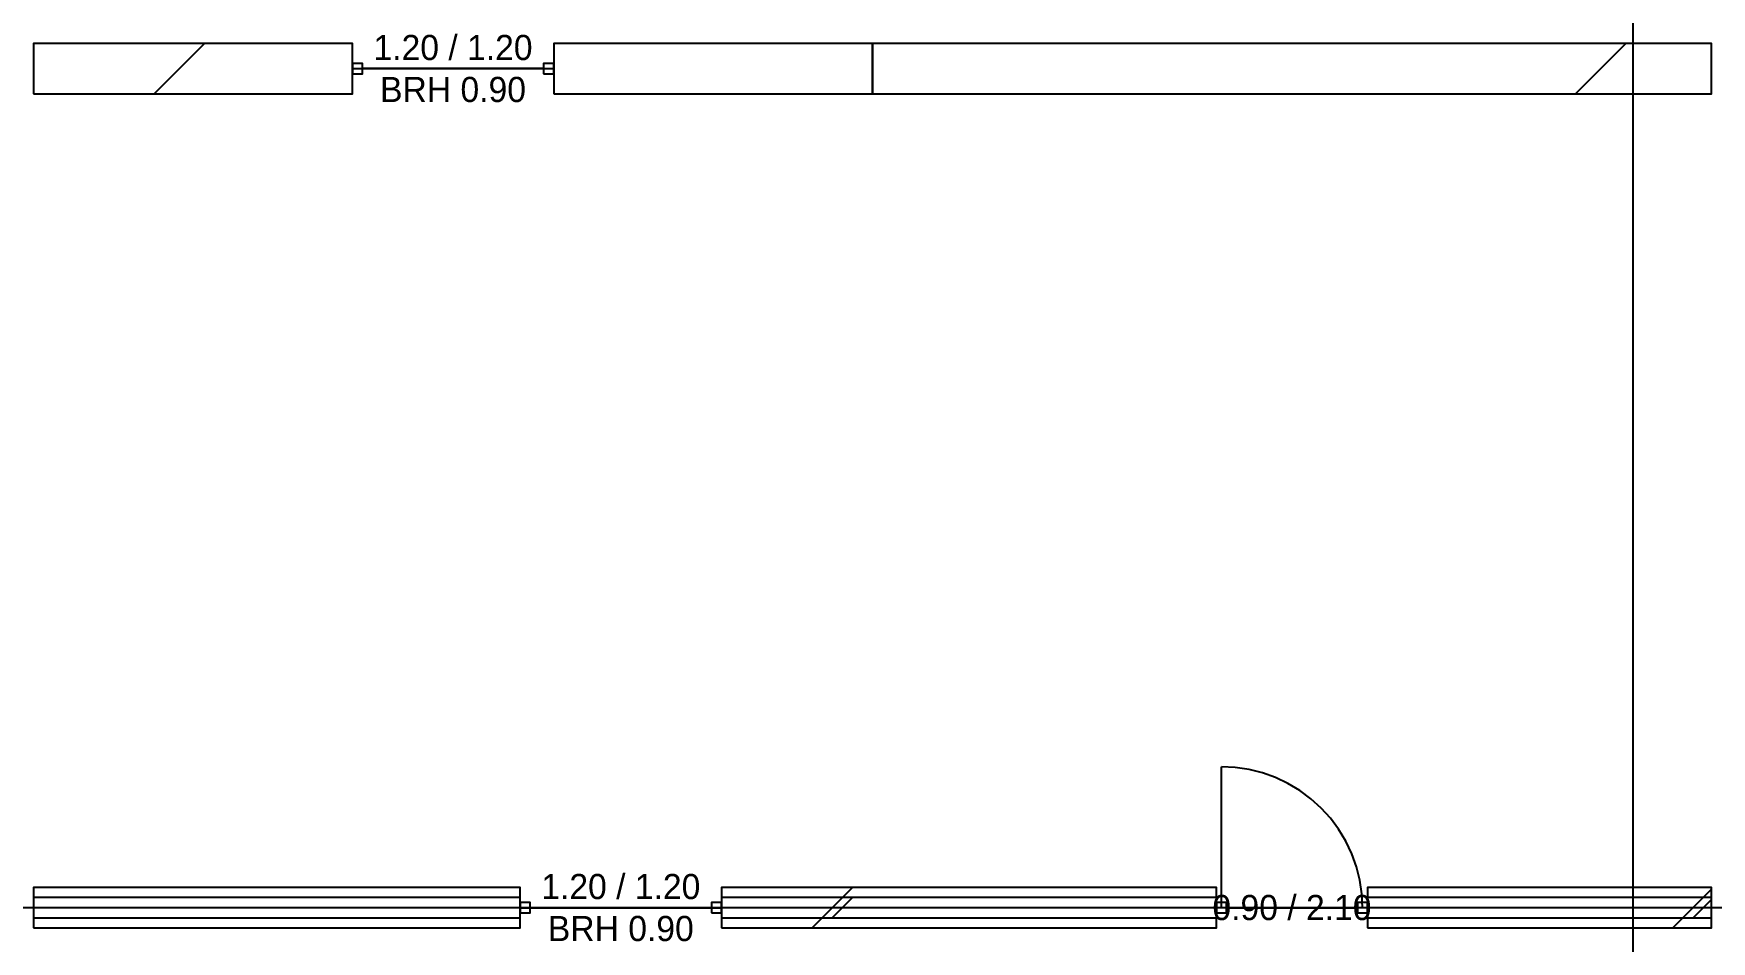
# Model space of a CAD drawing. Extents: x -35.8 to 45, y -40 to 50.
# Drawn here: x 0 to 10, y -0.2 to 5.21 of the extents above; entities that cross this region are included whole.
import ezdxf

# ---------------------------------------------------------------- set-up
doc = ezdxf.new("R2010")
doc.units = 0
doc.header["$MEASUREMENT"] = 0
doc.layers.add('AEC_CONTROLPLANES', color=7, linetype='Continuous', plot=False)

msp = doc.modelspace()

# ---------------------------------------------------------------- texts
at = {"char_height": 0.15, "width": 10, "attachment_point": 5}
for s, insert in [('1.20 / 1.20\\PBRH 0.90', (2.5, 5)), ('1.20 / 1.20\\PBRH 0.90', (3.5, 0)), ('0.90 / 2.10', (7.5, 0))]:
    msp.add_mtext(s, dxfattribs=dict(at, insert=insert))

# ---------------------------------------------------------------- hatches: boundary and pattern name
h = msp.add_hatch()
h.set_pattern_fill('ANSI31', color=256, style=0)
h.set_pattern_definition([(45, (0, -4.85), (-2.2451, 2.2451), [])])
h.paths.add_polyline_path([(0, 4.85), (1.9, 4.85), (1.9, 5.15), (0, 5.15), (0, 4.85)], flags=17)
h = msp.add_hatch()
h.set_pattern_fill('ANSI31', color=256, style=0)
h.set_pattern_definition([(45, (-3.1, -4.85), (-2.2451, 2.2451), [])])
h.paths.add_polyline_path([(3.1, 4.85), (5, 4.85), (5, 5.15), (3.1, 5.15), (3.1, 4.85)], flags=17)
h = msp.add_hatch()
h.set_pattern_fill('ANSI31', color=256, style=0)
h.set_pattern_definition([(45, (-5, -4.85), (-2.24506, 2.24506), [])])
h.paths.add_polyline_path([(5, 4.85), (10, 4.85), (10, 5.15), (5, 5.15), (5, 4.85)], flags=17)
h = msp.add_hatch()
h.set_pattern_fill('ANSI31', color=256, style=0)
h.set_pattern_definition([(45, (0, 0.12), (-2.245, 2.245), [])])
h.paths.add_polyline_path([(0, -0.12), (2.9, -0.12), (2.9, 0.12), (0, 0.12), (0, -0.12)], flags=17)
h = msp.add_hatch()
h.set_pattern_fill('ANSI31', color=256, style=0)
h.set_pattern_definition([(45, (-4.1, 0.12), (-2.2451, 2.2451), [])])
h.paths.add_polyline_path([(4.1, -0.12), (7.05, -0.12), (7.05, 0.12), (4.1, 0.12), (4.1, -0.12)], flags=17)
h = msp.add_hatch()
h.set_pattern_fill('ANSI31', color=256, style=0)
h.set_pattern_definition([(45, (-7.95, 0.12), (-2.24506, 2.24506), [])])
h.paths.add_polyline_path([(7.95, -0.12), (10, -0.12), (10, 0.12), (7.95, 0.12), (7.95, -0.12)], flags=17)
h = msp.add_hatch()
h.set_pattern_fill('ANSI31', color=256, style=0)
h.set_pattern_definition([(45, (0, 0.06), (-2.245, 2.245), [])])
h.paths.add_polyline_path([(0, -0.06), (2.9, -0.06), (2.9, 0.06), (0, 0.06), (0, -0.06)], flags=17)
h = msp.add_hatch()
h.set_pattern_fill('ANSI31', color=256, style=0)
h.set_pattern_definition([(45, (-4.1, 0.06), (-2.2451, 2.2451), [])])
h.paths.add_polyline_path([(4.1, -0.06), (7.05, -0.06), (7.05, 0.06), (4.1, 0.06), (4.1, -0.06)], flags=17)
h = msp.add_hatch()
h.set_pattern_fill('ANSI31', color=256, style=0)
h.set_pattern_definition([(45, (-7.95, 0.06), (-2.24506, 2.24506), [])])
h.paths.add_polyline_path([(7.95, -0.06), (10, -0.06), (10, 0.06), (7.95, 0.06), (7.95, -0.06)], flags=17)

# ---------------------------------------------------------------- linework, layer by layer
for points in [[(0, 4.85), (1.9, 4.85), (1.9, 5.15), (0, 5.15)], [(3.1, 4.85), (5, 4.85), (5, 5.15), (3.1, 5.15)], [(5, 4.85), (10, 4.85), (10, 5.15), (5, 5.15)], [(1.9, 4.97), (1.96, 4.97), (1.96, 5.03), (1.9, 5.03)], [(3.04, 4.97), (3.1, 4.97), (3.1, 5.03), (3.04, 5.03)], [(0, -0.12), (2.9, -0.12), (2.9, 0.12), (0, 0.12)], [(4.1, -0.12), (7.05, -0.12), (7.05, 0.12), (4.1, 0.12)], [(7.95, -0.12), (10, -0.12), (10, 0.12), (7.95, 0.12)], [(0, -0.06), (2.9, -0.06), (2.9, 0.06), (0, 0.06)], [(2.9, -0.03), (2.96, -0.03), (2.96, 0.03), (2.9, 0.03)], [(4.04, -0.03), (4.1, -0.03), (4.1, 0.03), (4.04, 0.03)], [(4.1, -0.06), (7.05, -0.06), (7.05, 0.06), (4.1, 0.06)], [(7.05, -0.03), (7.11, -0.03), (7.11, 0.03), (7.05, 0.03)], [(7.89, -0.03), (7.95, -0.03), (7.95, 0.03), (7.89, 0.03)], [(7.95, -0.06), (10, -0.06), (10, 0.06), (7.95, 0.06)]]:
    msp.add_lwpolyline(points, close=True)
for points in [[(1.9, 5), (3.1, 5)], [(1.9, 5), (3.1, 5)], [(2.3, 5), (2.7, 5)], [(7.08, 0), (7.08, 0.84)], [(7.92, 0), (7.916, 0.082), (7.904, 0.164), (7.884, 0.244), (7.856, 0.321), (7.821, 0.396), (7.778, 0.467), (7.729, 0.533), (7.674, 0.594), (7.613, 0.649), (7.547, 0.698), (7.476, 0.741), (7.401, 0.776), (7.324, 0.804), (7.244, 0.824), (7.162, 0.836), (7.08, 0.84)], [(2.9, 0), (4.1, 0)], [(2.9, 0), (4.1, 0)], [(3.3, 0), (3.7, 0)], [(7.3, 0), (7.7, 0)]]:
    msp.add_lwpolyline(points)
for points in [[(3.04, 5, 0.96), (1.96, 5, 1.5), (3.04, 5, 2.04)], [(3.04, 5, 0.96), (1.96, 5, 1.5), (3.04, 5, 2.04)], [(4.04, 0, 0.96), (2.96, 0, 1.5), (4.04, 0, 2.04)], [(4.04, 0, 0.96), (2.96, 0, 1.5), (4.04, 0, 2.04)], [(7.89, 0, 0.06), (7.11, 0, 1.05), (7.89, 0, 2.04)], [(7.89, 0, 0), (7.11, 0, 1.02), (7.89, 0, 2.04)]]:
    msp.add_polyline3d(points)
for points in [[(1.96, 5, 0.96), (3.04, 5, 0.96), (3.04, 5, 2.04), (1.96, 5, 2.04)], [(2, 5, 1), (3, 5, 1), (3, 5, 2), (2, 5, 2)], [(2.96, 0, 0.96), (4.04, 0, 0.96), (4.04, 0, 2.04), (2.96, 0, 2.04)], [(3, 0, 1), (4, 0, 1), (4, 0, 2), (3, 0, 2)], [(7.11, 0, 0), (7.89, 0, 0), (7.89, 0, 2.04), (7.11, 0, 2.04)], [(7.15, 0, 0), (7.85, 0, 0), (7.85, 0, 2), (7.15, 0, 2)]]:
    msp.add_polyline3d(points, close=True)
for p in [(2.5, 5), (0, 0), (3.5, 0), (7.5, 0)]:
    msp.add_point(p)
at = {"layer": 'AEC_CONTROLPLANES', "color": 4}
for points in [[(-4.532, 0, 0.387), (-4.532, 50, 0.387), (40.784, 50, 21.518), (40.784, 0, 21.518)], [(9.532, 10, 2.718), (9.532, -40, 2.718), (-35.784, -40, 23.849), (-35.784, 10, 23.849)]]:
    msp.add_polyline3d(points, close=True, dxfattribs=at)

msp.set_redraw_order([(e.dxf.handle, doc.entitydb.next_handle()) for e in msp.query("TEXT MTEXT ATTDEF DIMENSION ARC_DIMENSION")])  # texts and dimensions are drawn at this point

doc.saveas('drawing.dxf')
